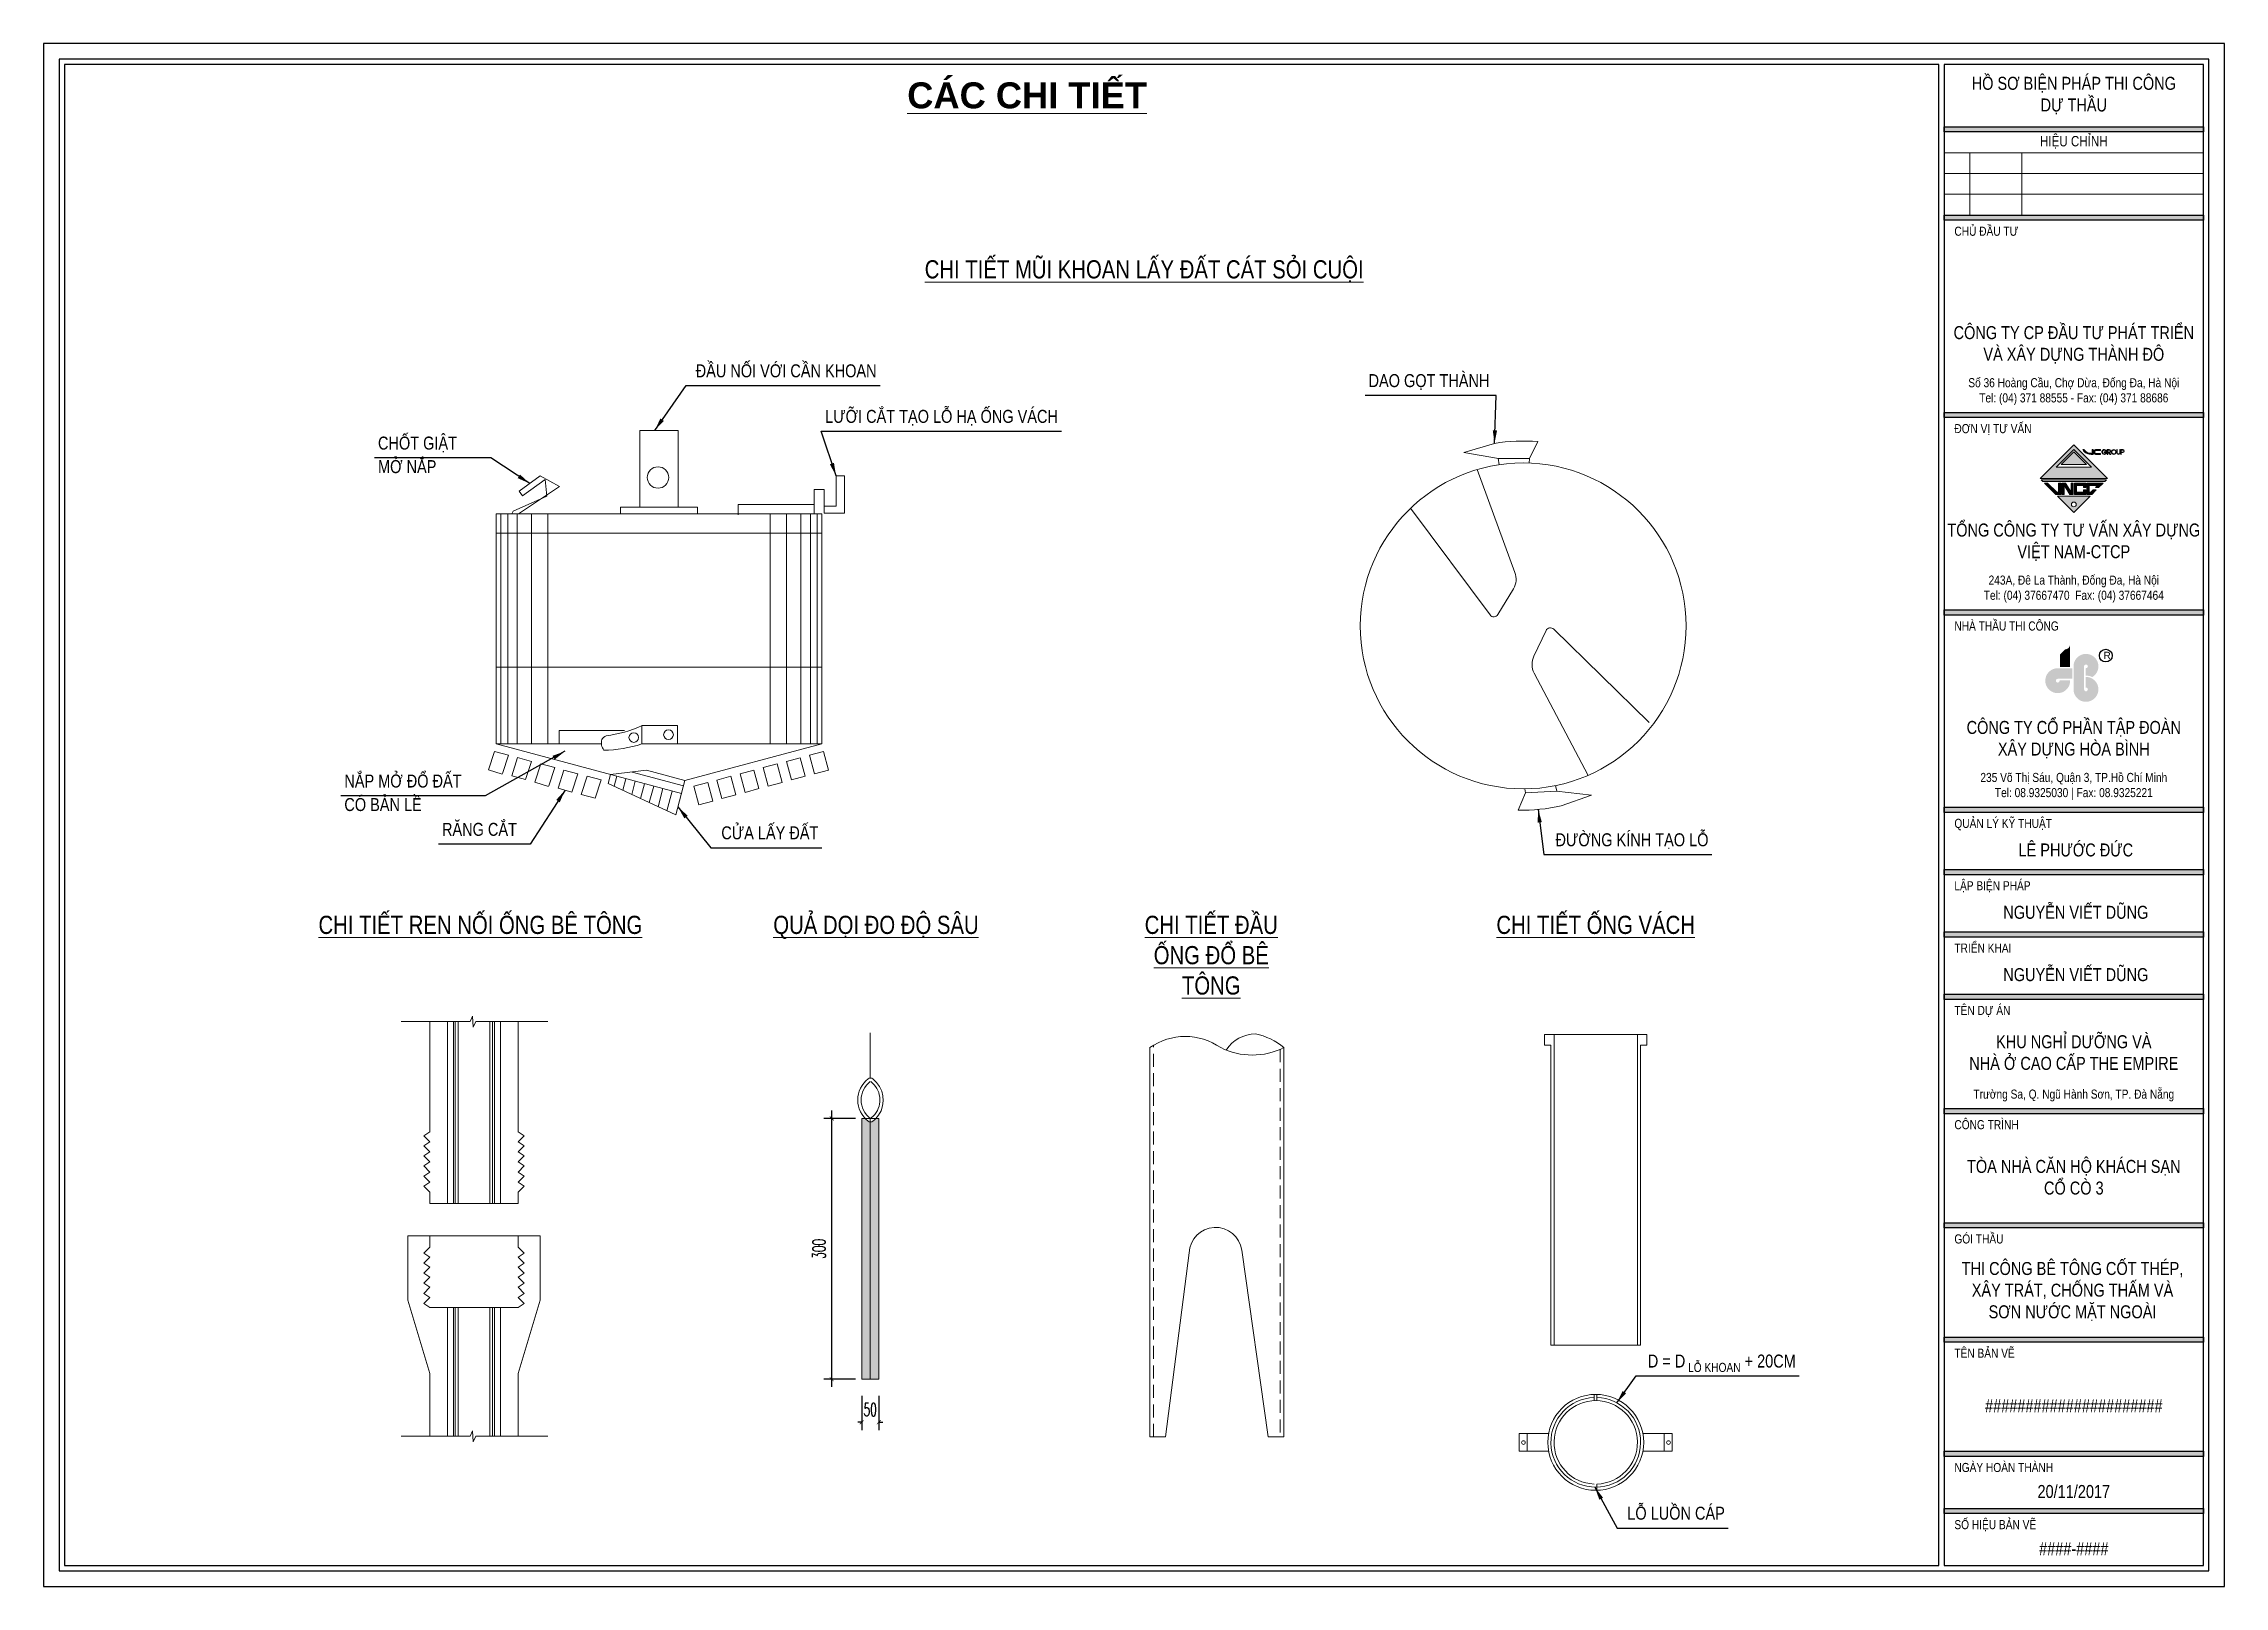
# Model space of a CAD drawing. Header units: millimetres. Extents: x -376071 to 28028791, y -269234 to 29325.
# Drawn here: x 386155 to 428155, y -148882 to -119182 of the extents above; entities that cross this region are included whole.
import ezdxf
from ezdxf.enums import TextEntityAlignment as Align

# ---------------------------------------------------------------- set-up
doc = ezdxf.new("R2010")
doc.units = ezdxf.units.MM
doc.header["$LTSCALE"] = 100
doc.linetypes.add('CONTINOUS', pattern=[0])
doc.linetypes.add('HIDDEN', pattern=[0.375, 0.25, -0.125])
doc.layers.add('01. TEXT TIEU DE', color=7, linetype='Continuous')
doc.layers.add('03. HATCH 03', color=5, linetype='Continuous')
for name, color, linetype, lineweight in [('02. leader', 8, 'CONTINOUS', 5), ('02. Net dam', 7, 'CONTINOUS', 13), ('02. Net dim', 8, 'CONTINOUS', 0), ('02. Net dut', 8, 'HIDDEN', 0), ('02. net manh', 8, 'CONTINOUS', 0), ('0_TEXT', 7, 'Continuous', 15)]:
    doc.layers.add(name, color=color, linetype=linetype, lineweight=lineweight)
doc.styles.add('Arial 0.8', font='arial_0.ttf', dxfattribs={"width": 0.8, "height": 250})
doc.styles.add('Arial 1.2', font='arial_0.ttf', dxfattribs={"width": 1.2, "height": 500})
doc.styles.add('DIM', font='vnsimli.shx', dxfattribs={"width": 0.6})
doc.dimstyles.new('1-100', dxfattribs={"dimscale": 100, "dimtxt": 2.5, "dimasz": 0.75, "dimexe": 1.5, "dimexo": 0.5, "dimgap": 1.2, "dimtad": 1, "dimtoh": 1, "dimdec": 0, "dimzin": 0, "dimdsep": 46, "dimtxsty": 'DIM', "dimblk": 'ARCHTICK', "dimcen": 0.09, "dimdle": 1.5, "dimclrd": 8, "dimclre": 8, "dimclrt": 7, "dimadec": 0, "dimazin": 0, "dimtfac": 1, "dimtdec": 0, "dimtix": 1, "dimtofl": 0, "dimtmove": 0, "dimatfit": 3, "dimfxl": 6, "dimfxlon": 1, "dimtolj": 1, "dimtzin": 0, "dimarcsym": 0})
doc.dimstyles.new('KT1', dxfattribs={"dimtxt": 250, "dimasz": 1000, "dimexe": 100, "dimexo": 100, "dimgap": 50, "dimtad": 1, "dimdec": 0, "dimzin": 2, "dimdsep": 46, "dimtxsty": 'Standard', "dimblk2": 'OBLIQUE', "dimcen": 0.09, "dimdle": 100, "dimclrt": 2, "dimadec": 0, "dimazin": 0, "dimtfac": 1, "dimtdec": 0, "dimtofl": 0, "dimtmove": 0, "dimatfit": 3, "dimfxl": 1, "dimtolj": 1, "dimtzin": 2, "dimarcsym": 0})

msp = doc.modelspace()

# ---------------------------------------------------------------- texts
at = {"lineweight": 0, "char_height": 250, "style": 'Arial 0.8'}
for s, insert, attachment_point in [('ĐẦU NỐI VỚI CẦN KHOAN', (402197.3, -125355.5, -2114.7), 3), ('DAO GỌT THÀNH', (411672.3, -125544.1, -1586.1), 1), ('LƯỠI CẮT TẠO LỖ HẠ ỐNG VÁCH', (405690.2, -126232.4, -1586.1), 3), ('CHỐT GIẬT', (392595.1, -126746.7, -1586.1), 1), ('MỞ NẮP', (392595.1, -127200, -1586.1), 1), ('NẮP MỞ ĐỔ ĐẤT', (391947.1, -133252.5, -1586.1), 1), ('CÓ BẢN LỀ', (391947.1, -133705.8, -1586.1), 1), ('RĂNG CẮT', (393827.5, -134182.9, -1586.1), 1), ('CỬA LẤY ĐẤT', (401076.2, -134249.8, -1586.1), 3), ('ĐƯỜNG KÍNH TẠO LỖ', (418218.9, -134383.7, -1586.1), 3), ('\\A1;D = D{\\H0.7x;\\S^  LỖ KHOAN;} + 20CM', (419901, -144419, -1586.1), 3), ('LỖ LUỒN CÁP', (418533.8, -147347.9, -1586.1), 3)]:
    msp.add_mtext(s, dxfattribs=dict(at, insert=insert, attachment_point=attachment_point))
at = {"layer": '01. TEXT TIEU DE', "insert": (-105251.1, -119277.8), "char_height": 2100, "width": 28132992.012, "attachment_point": 4, "style": 'Arial 0.8', "bg_fill": 2}
msp.add_mtext('\\A1;{\\LGHI CHÚ }:', dxfattribs=at)
at = {"layer": '01. TEXT TIEU DE', "lineweight": 0, "char_height": 350, "attachment_point": 2, "style": 'Arial 0.8'}
for s, insert, width in [('{\\LCHI TIẾT MŨI KHOAN LẤY ĐẤT CÁT SỎI CUỘI}', (407350.9, -123351.6), 10431.245), ('{\\LCHI TIẾT REN NỐI ỐNG BÊ TÔNG}', (394567.1, -135971.6), 10431.245), ('{\\LQUẢ DỌI ĐO ĐỘ SÂU}', (402185.8, -135971.6), 10431.245), ('{\\LCHI TIẾT ĐẦU ỐNG ĐỔ BÊ TÔNG}', (408643.3, -135971.6), 3433.51), ('{\\LCHI TIẾT ỐNG VÁCH}', (416046.8, -135971.6), 10431.245)]:
    msp.add_mtext(s, dxfattribs=dict(at, insert=insert, width=width))

# ---------------------------------------------------------------- blocks, each defined once
blk = doc.blocks.new('_ArchTick')
at = {"color": 0, "linetype": 'ByBlock', "const_width": 0.15}
blk.add_lwpolyline([(-0.5, -0.5), (0.5, 0.5)], dxfattribs=at)
blk = doc.blocks.new('*D186')
at = {"layer": '02. Net dim', "color": 8, "lineweight": -2, "transparency": 16777216}
for p, q in [((401911, -145212), (401911, -145873)), ((402240, -145212), (402240, -145873)), ((401911, -145723), (401836, -145723)), ((402240, -145723), (402315, -145723))]:
    blk.add_line(p, q, dxfattribs=at)
at = {"layer": 'Defpoints', "color": 0, "lineweight": 0, "transparency": 16777216}
for p in [(401911, -144892, -529), (402240, -144892, -529), (402240, -145723)]:
    blk.add_point(p, dxfattribs=at)
at = {"layer": '02. Net dim', "color": 8, "lineweight": -2, "transparency": 16777216, "xscale": 75, "yscale": 75, "zscale": 75}
blk.add_blockref('_ArchTick', (401911, -145723), dxfattribs=at)
at = {"layer": '02. Net dim', "color": 8, "lineweight": -2, "transparency": 16777216, "xscale": 75, "yscale": 75, "zscale": 75, "rotation": 180}
blk.add_blockref('_ArchTick', (402240, -145723), dxfattribs=at)
at = {"layer": '02. Net dim', "color": 7, "lineweight": 0, "transparency": 16777216, "insert": (402075, -145478), "char_height": 250, "attachment_point": 5, "style": 'DIM'}
blk.add_mtext('\\A1;50', dxfattribs=at)
blk = doc.blocks.new('*D187')
at = {"layer": '02. Net dim', "color": 8, "lineweight": -2, "transparency": 16777216}
for p, q in [((401333, -145042), (401333, -139723)), ((401790, -139873), (401183, -139873)), ((401790, -144892), (401183, -144892))]:
    blk.add_line(p, q, dxfattribs=at)
at = {"layer": 'Defpoints', "color": 0, "lineweight": 0, "transparency": 16777216}
for p in [(401333, -139873), (401911, -139873, -529), (401911, -144892, -529)]:
    blk.add_point(p, dxfattribs=at)
at = {"layer": '02. Net dim', "color": 8, "lineweight": -2, "transparency": 16777216, "xscale": 75, "yscale": 75, "zscale": 75}
for p, rotation in [((401333, -139873), 90), ((401333, -144892), 270)]:
    blk.add_blockref('_ArchTick', p, dxfattribs=dict(at, rotation=rotation))
at = {"layer": '02. Net dim', "color": 7, "lineweight": 0, "transparency": 16777216, "insert": (401088, -142382), "char_height": 250, "attachment_point": 5, "rotation": 90, "style": 'DIM'}
blk.add_mtext('\\A1;300', dxfattribs=at)
blk = doc.blocks.new('_OBLIQUE')
at = {"color": 0, "linetype": 'ByBlock'}
blk.add_line((-0.5, -0.5), (0.5, 0.5), dxfattribs=at)
blk = doc.blocks.new('lo go hb')
at = {"linetype": 'ByBlock', "true_color": 0x047bfb}
h = blk.add_hatch(color=150, dxfattribs=at)
h.paths.add_polyline_path([(-524, 1333), (-820, 1038), (-229, 979)])
h.paths.add_polyline_path([(-229, 1629, -0.4142081), (-524, 1333), (-229, 979)])
h.paths.add_polyline_path([(-229, 979), (-820, 1038), (-820, 329), (-229, 329)])
for points in [[(-104, 249), (-943, 249, 2.4659419), (-225, -448), (-835, -448, -2.7921932), (-943, -359), (-104, -359)], [(576, 359, -2.7906305), (665, 251), (665, -174, -0.1255589), (1049, -261, 1.7269123), (-32, 359), (-32, -969, 2.4657524), (665, -251), (665, -861, -2.7906305), (576, -969)]]:
    blk.add_hatch(color=150, dxfattribs=at).paths.add_polyline_path(points)
at = {"color": 142}
blk.add_circle((1831, 979), 369, dxfattribs=at)
at = {"color": 142, "insert": (1698, 1197), "char_height": 416.19, "width": 1169.98, "attachment_point": 1}
blk.add_mtext('{\\fVNI-Helve|b0|i0|c0|p2;R}', dxfattribs=at)
blk = doc.blocks.new('Khung A3 COR3')
h = blk.add_hatch(color=256)
h.set_gradient(color1=(63, 127, 63), one_color=1, tint=1, name='INVCYLINDER')
h.paths.add_polyline_path([(366, 281), (416, 281), (416, 280), (366, 280)])
h = blk.add_hatch(color=256)
h.set_gradient(color1=(63, 127, 63), one_color=1, tint=1, name='INVCYLINDER')
h.paths.add_polyline_path([(366, 264), (416, 264), (416, 263), (366, 263)])
h = blk.add_hatch(color=256)
h.set_gradient(color1=(63, 127, 63), one_color=1, tint=1, name='INVCYLINDER')
h.paths.add_polyline_path([(366, 226), (416, 226), (416, 225), (366, 225)])
at = {"lineweight": 0, "true_color": 0xa40101}
h = blk.add_hatch(color=14, dxfattribs=at)
h.paths.add_polyline_path([(391, 219.79), (384.49, 213.28), (397.51, 213.28)])
h.paths.add_polyline_path([(387.59, 215.45), (391, 218.86), (394.41, 215.45)], flags=16)
h.paths.add_polyline_path([(388.57, 215.98), (391, 218.41), (393.43, 215.98)], flags=0)
for points in [[(394.73, 218.86), (394.52, 218.86), (394.52, 218.12, -0.0511), (393.77, 218.23, -0.180921), (392.94, 218.86), (392.71, 218.86, 0.200901), (393.72, 218.03, 0.056436), (394.6, 217.92), (394.73, 217.92)], [(396.11, 218.86), (395.17, 218.86, 0.414214), (394.84, 218.53), (394.84, 218.24, 0.414214), (395.17, 217.92), (396.11, 217.92), (396.11, 218.12), (395.17, 218.12, -0.414214), (395.05, 218.24), (395.05, 218.53, -0.414214), (395.17, 218.66), (396.11, 218.66)], [(396.85, 217.92), (396.89, 217.92, 0.401402), (397.34, 218.39), (396.87, 218.39), (396.87, 218.29), (397.24, 218.29, -4.537693), (397.18, 218.6), (397.29, 218.6, 1.731982)], [(397.82, 218.86), (397.45, 218.86), (397.45, 217.92), (397.55, 217.92), (397.55, 218.76), (397.82, 218.76, -1), (397.82, 218.37), (397.63, 218.37), (397.99, 217.92), (398.11, 217.92), (397.82, 218.28, 1)], [(399.37, 218.86), (399.27, 218.86), (399.27, 218.25, 1), (399.94, 218.25), (399.94, 218.86), (399.84, 218.86), (399.84, 218.25, -1), (399.37, 218.25)], [(397.3, 213.04), (384.7, 213.04), (385.02, 212.72), (396.98, 212.72)], [(388.5, 212.4), (388.07, 212.4), (388.07, 210.65), (387.71, 210.65), (385.96, 212.4), (385.34, 212.4), (387.53, 210.22), (388.5, 210.22)], [(390.89, 212.4), (390.46, 212.4), (390.46, 210.65), (389.37, 212.4), (388.72, 212.4), (388.72, 210.22), (389.15, 210.22), (389.15, 211.97), (390.25, 210.22), (390.89, 210.22)], [(393.29, 212.4), (391.11, 212.4), (391.11, 210.22), (393.29, 210.22), (393.29, 211.07), (392.86, 211.07), (392.86, 210.65), (391.54, 210.65), (391.54, 211.95), (392.86, 211.95), (392.86, 211.53), (393.29, 211.53)], [(396.66, 212.4), (393.51, 212.4), (393.51, 210.22), (394.47, 210.22), (395.33, 211.07), (394.71, 211.07), (394.29, 210.65), (393.94, 210.65), (393.94, 211.95), (395.59, 211.95), (395.17, 211.53), (395.78, 211.53)]]:
    blk.add_hatch(color=14, dxfattribs=at).paths.add_polyline_path(points)
h = blk.add_hatch(color=14, dxfattribs=at)
h.paths.add_polyline_path([(398.22, 218.39, 1), (399.16, 218.39, 1)])
h.paths.add_polyline_path([(399.07, 218.39, -1), (398.32, 218.39, -1)], flags=16)
h = blk.add_hatch(color=14, dxfattribs=at)
h.paths.add_polyline_path([(400.42, 218.86), (400.05, 218.86), (400.05, 217.92), (400.14, 217.92), (400.14, 218.28), (400.42, 218.28, 1)])
h.paths.add_polyline_path([(400.14, 218.76), (400.42, 218.76, -1), (400.42, 218.37), (400.14, 218.37)], flags=16)
h = blk.add_hatch(color=14, dxfattribs=at)
h.paths.add_polyline_path([(394.15, 209.9), (387.85, 209.9), (391, 206.76)])
h.paths.add_polyline_path([(391.47, 208.29, -1), (390.53, 208.29, -1)], flags=16)
h = blk.add_hatch(color=256)
h.set_gradient(color1=(63, 127, 63), one_color=1, tint=1, name='INVCYLINDER')
h.paths.add_polyline_path([(366, 188), (416, 188), (416, 187), (366, 187)])
h = blk.add_hatch(color=256)
h.set_gradient(color1=(63, 127, 63), one_color=1, tint=1, name='INVCYLINDER')
h.paths.add_polyline_path([(366, 150), (416, 150), (416, 149), (366, 149)])
h = blk.add_hatch(color=256)
h.set_gradient(color1=(63, 127, 63), one_color=1, tint=1, name='INVCYLINDER')
h.paths.add_polyline_path([(366, 150), (416, 150), (416, 149), (366, 149)])
h = blk.add_hatch(color=256)
h.set_gradient(color1=(63, 127, 63), one_color=1, tint=1, name='INVCYLINDER')
h.paths.add_polyline_path([(366, 138), (416, 138), (416, 137), (366, 137)])
h = blk.add_hatch(color=256)
h.set_gradient(color1=(63, 127, 63), one_color=1, tint=1, name='INVCYLINDER')
h.paths.add_polyline_path([(366, 138), (416, 138), (416, 137), (366, 137)])
h = blk.add_hatch(color=256)
h.set_gradient(color1=(63, 127, 63), one_color=1, tint=1, name='INVCYLINDER')
h.paths.add_polyline_path([(366, 126), (416, 126), (416, 125), (366, 125)])
h = blk.add_hatch(color=256)
h.set_gradient(color1=(63, 127, 63), one_color=1, tint=1, name='INVCYLINDER')
h.paths.add_polyline_path([(366, 126), (416, 126), (416, 125), (366, 125)])
h = blk.add_hatch(color=256)
h.set_gradient(color1=(63, 127, 63), one_color=1, tint=1, name='INVCYLINDER')
h.paths.add_polyline_path([(366, 114), (416, 114), (416, 113), (366, 113)])
h = blk.add_hatch(color=256)
h.set_gradient(color1=(63, 127, 63), one_color=1, tint=1, name='INVCYLINDER')
h.paths.add_polyline_path([(366, 114), (416, 114), (416, 113), (366, 113)])
h = blk.add_hatch(color=256)
h.set_gradient(color1=(63, 127, 63), one_color=1, tint=1, name='INVCYLINDER')
h.paths.add_polyline_path([(366, 92), (416, 92), (416, 91), (366, 91)])
h = blk.add_hatch(color=256)
h.set_gradient(color1=(63, 127, 63), one_color=1, tint=1, name='INVCYLINDER')
h.paths.add_polyline_path([(366, 92), (416, 92), (416, 91), (366, 91)])
h = blk.add_hatch(color=256)
h.set_gradient(color1=(63, 127, 63), one_color=1, tint=1, name='INVCYLINDER')
h.paths.add_polyline_path([(366, 70), (416, 70), (416, 69), (366, 69)])
h = blk.add_hatch(color=256)
h.set_gradient(color1=(63, 127, 63), one_color=1, tint=1, name='INVCYLINDER')
h.paths.add_polyline_path([(366, 70), (416, 70), (416, 69), (366, 69)])
h = blk.add_hatch(color=256)
h.set_gradient(color1=(63, 127, 63), one_color=1, tint=1, name='INVCYLINDER')
h.paths.add_polyline_path([(366, 48), (416, 48), (416, 47), (366, 47)])
h = blk.add_hatch(color=256)
h.set_gradient(color1=(63, 127, 63), one_color=1, tint=1, name='INVCYLINDER')
h.paths.add_polyline_path([(366, 48), (416, 48), (416, 47), (366, 47)])
h = blk.add_hatch(color=256)
h.set_gradient(color1=(63, 127, 63), one_color=1, tint=1, name='INVCYLINDER')
h.paths.add_polyline_path([(366, 26), (416, 26), (416, 25), (366, 25)])
h = blk.add_hatch(color=256)
h.set_gradient(color1=(63, 127, 63), one_color=1, tint=1, name='INVCYLINDER')
h.paths.add_polyline_path([(366, 26), (416, 26), (416, 25), (366, 25)])
h = blk.add_hatch(color=256)
h.set_gradient(color1=(63, 127, 63), one_color=1, tint=1, name='INVCYLINDER')
h.paths.add_polyline_path([(366, 15), (416, 15), (416, 14), (366, 14)])
h = blk.add_hatch(color=256)
h.set_gradient(color1=(63, 127, 63), one_color=1, tint=1, name='INVCYLINDER')
h.paths.add_polyline_path([(366, 15), (416, 15), (416, 14), (366, 14)])
at = {"color": 12, "lineweight": 0}
for p, q in [((391, 219.79), (384.49, 213.28)), ((387.59, 215.45), (391, 218.86)), ((388.57, 215.98), (391, 218.41)), ((397.51, 213.28), (391, 219.79)), ((391, 218.86), (394.41, 215.45)), ((391, 218.41), (393.43, 215.98)), ((392.94, 218.86), (392.71, 218.86)), ((394.73, 218.86), (394.52, 218.86)), ((394.52, 218.86), (394.52, 218.12)), ((394.73, 217.92), (394.73, 218.86)), ((394.84, 218.53), (394.84, 218.24)), ((395.05, 218.24), (395.05, 218.53)), ((396.11, 218.86), (395.17, 218.86)), ((395.17, 218.66), (396.11, 218.66)), ((396.11, 218.66), (396.11, 218.86)), ((397.18, 218.6), (397.29, 218.6)), ((397.82, 218.86), (397.45, 218.86)), ((397.45, 218.86), (397.45, 217.92)), ((397.55, 217.92), (397.55, 218.76)), ((397.55, 218.76), (397.82, 218.76)), ((399.37, 218.86), (399.27, 218.86)), ((399.27, 218.86), (399.27, 218.25)), ((399.37, 218.25), (399.37, 218.86)), ((399.94, 218.86), (399.84, 218.86)), ((399.84, 218.86), (399.84, 218.25)), ((399.94, 218.25), (399.94, 218.86)), ((400.42, 218.86), (400.05, 218.86)), ((400.05, 218.86), (400.05, 217.92)), ((400.14, 218.76), (400.42, 218.76)), ((400.14, 218.37), (400.14, 218.76)), ((394.41, 215.45), (387.59, 215.45)), ((393.43, 215.98), (388.57, 215.98)), ((394.6, 217.92), (394.73, 217.92)), ((396.11, 218.12), (395.17, 218.12)), ((395.17, 217.92), (396.11, 217.92)), ((396.11, 217.92), (396.11, 218.12)), ((396.85, 217.92), (396.89, 217.92)), ((397.34, 218.39), (396.87, 218.39)), ((396.87, 218.39), (396.87, 218.29)), ((396.87, 218.29), (397.24, 218.29)), ((397.45, 217.92), (397.55, 217.92)), ((397.82, 218.37), (397.63, 218.37)), ((397.63, 218.37), (397.99, 217.92)), ((398.11, 217.92), (397.82, 218.28)), ((397.99, 217.92), (398.11, 217.92)), ((400.05, 217.92), (400.14, 217.92)), ((400.42, 218.37), (400.14, 218.37)), ((400.14, 217.92), (400.14, 218.28)), ((400.14, 218.28), (400.42, 218.28)), ((384.49, 213.28), (397.51, 213.28)), ((397.3, 213.04), (384.7, 213.04)), ((384.7, 213.04), (385.02, 212.72)), ((385.02, 212.72), (396.98, 212.72)), ((385.96, 212.4), (385.34, 212.4)), ((385.34, 212.4), (387.53, 210.22)), ((387.71, 210.65), (385.96, 212.4)), ((387.53, 210.22), (388.5, 210.22)), ((388.07, 210.65), (387.71, 210.65)), ((388.5, 212.4), (388.07, 212.4)), ((388.07, 212.4), (388.07, 210.65)), ((388.5, 210.22), (388.5, 212.4)), ((389.37, 212.4), (388.72, 212.4)), ((388.72, 212.4), (388.72, 210.22)), ((388.72, 210.22), (389.15, 210.22)), ((389.15, 210.22), (389.15, 211.97)), ((389.15, 211.97), (390.25, 210.22)), ((390.46, 210.65), (389.37, 212.4)), ((390.25, 210.22), (390.89, 210.22)), ((390.89, 212.4), (390.46, 212.4)), ((390.46, 212.4), (390.46, 210.65)), ((390.89, 210.22), (390.89, 212.4)), ((393.29, 212.4), (391.11, 212.4)), ((391.11, 212.4), (391.11, 210.22)), ((391.11, 210.22), (393.29, 210.22)), ((391.54, 210.65), (391.54, 211.95)), ((391.54, 211.95), (392.86, 211.95)), ((392.86, 210.65), (391.54, 210.65)), ((392.86, 211.95), (392.86, 211.53)), ((392.86, 211.53), (393.29, 211.53)), ((393.29, 211.07), (392.86, 211.07)), ((392.86, 211.07), (392.86, 210.65)), ((393.29, 211.53), (393.29, 212.4)), ((393.29, 210.22), (393.29, 211.07)), ((396.66, 212.4), (393.51, 212.4)), ((393.51, 212.4), (393.51, 210.22)), ((393.51, 210.22), (394.47, 210.22)), ((393.94, 210.65), (393.94, 211.95)), ((393.94, 211.95), (395.59, 211.95)), ((394.29, 210.65), (393.94, 210.65)), ((394.71, 211.07), (394.29, 210.65)), ((394.47, 210.22), (395.33, 211.07)), ((395.33, 211.07), (394.71, 211.07)), ((395.59, 211.95), (395.17, 211.53)), ((395.17, 211.53), (395.78, 211.53)), ((395.78, 211.53), (396.66, 212.4)), ((396.98, 212.72), (397.3, 213.04))]:
    blk.add_line(p, q, dxfattribs=at)
at = {"ltscale": 2000}
for points in [[(420, 0), (420, 297), (0, 297), (0, 0)], [(417, 3), (417, 294), (3, 294), (3, 3)], [(365, 4), (365, 293), (4, 293), (4, 4)], [(416, 293), (366, 293), (366, 4), (416, 4)]]:
    blk.add_lwpolyline(points, close=True, dxfattribs=at)
at = {"color": 7, "flags": 128}
for points in [[(366, 281), (416, 281), (416, 280), (366, 280), (366, 281)], [(366, 264), (416, 264), (416, 263), (366, 263), (366, 264)], [(366, 226), (416, 226), (416, 225), (366, 225), (366, 226)], [(366, 188), (416, 188), (416, 187), (366, 187), (366, 188)], [(366, 150), (416, 150), (416, 149), (366, 149), (366, 150)], [(366, 150), (416, 150), (416, 149), (366, 149), (366, 150)], [(366, 138), (416, 138), (416, 137), (366, 137), (366, 138)], [(366, 138), (416, 138), (416, 137), (366, 137), (366, 138)], [(366, 126), (416, 126), (416, 125), (366, 125), (366, 126)], [(366, 126), (416, 126), (416, 125), (366, 125), (366, 126)], [(366, 114), (416, 114), (416, 113), (366, 113), (366, 114)], [(366, 114), (416, 114), (416, 113), (366, 113), (366, 114)], [(366, 92), (416, 92), (416, 91), (366, 91), (366, 92)], [(366, 92), (416, 92), (416, 91), (366, 91), (366, 92)], [(366, 70), (416, 70), (416, 69), (366, 69), (366, 70)], [(366, 70), (416, 70), (416, 69), (366, 69), (366, 70)], [(366, 48), (416, 48), (416, 47), (366, 47), (366, 48)], [(366, 48), (416, 48), (416, 47), (366, 47), (366, 48)], [(366, 26), (416, 26), (416, 25), (366, 25), (366, 26)], [(366, 26), (416, 26), (416, 25), (366, 25), (366, 26)], [(366, 15), (416, 15), (416, 14), (366, 14), (366, 15)], [(366, 15), (416, 15), (416, 14), (366, 14), (366, 15)]]:
    blk.add_lwpolyline(points, dxfattribs=at)
at = {"color": 7, "lineweight": 15, "flags": 128}
for points in [[(366, 276), (416, 276)], [(371, 276), (371, 264)], [(381, 276), (381, 264)], [(366, 272), (416, 272)], [(366, 268), (416, 268)]]:
    blk.add_lwpolyline(points, dxfattribs=at)
at = {"color": 12, "lineweight": 0}
blk.add_lwpolyline([(387.85, 209.9), (394.15, 209.9), (391, 206.76)], close=True, dxfattribs=at)
blk.add_circle((391, 208.29), 0.465, dxfattribs=at)
for centre, radius, start, end in [((394.2, 219.65), 1.69, 208.0594, 253.4977), ((394.2, 219.65), 1.49, 212.3021, 253.3223), ((395.17, 218.53), 0.326, 90, 180), ((395.17, 218.53), 0.123, 90, 180), ((396.87, 218.39), 0.47, 27.4864, 267.4825), ((396.87, 218.39), 0.376, 35.2344, 345.5225), ((397.82, 218.57), 0.29, 270, 90), ((397.82, 218.57), 0.196, 270, 90), ((398.69, 218.39), 0.47, 0, 180), ((398.69, 218.39), 0.376, 0, 180), ((400.42, 218.57), 0.29, 270, 90), ((400.42, 218.57), 0.196, 270, 90), ((394.66, 221.85), 3.94, 256.1245, 269.045), ((394.66, 221.85), 3.73, 256.1971, 267.8982), ((395.17, 218.24), 0.326, 180, 270), ((395.17, 218.24), 0.123, 180, 270), ((396.87, 218.39), 0.47, 272.5175, 0), ((398.69, 218.39), 0.47, 180, 0), ((398.69, 218.39), 0.376, 180, 0), ((399.6, 218.25), 0.333, 180, 0), ((399.6, 218.25), 0.239, 180, 0)]:
    blk.add_arc(centre, radius, start, end, dxfattribs=at)
at = {"color": 7, "lineweight": 0, "xscale": 0.003336270388982869, "yscale": 0.003336270388982869, "zscale": 0.003336270388982869}
blk.add_blockref('lo go hb', (391.05, 175.92), dxfattribs=at)
at = {"style": 'Arial 0.8', "width": 0.8}
blk.add_attdef('TENBANVE_001', (387.9, 33.5), '', height=2.5, dxfattribs=at)
blk.add_attdef('SOHIEU', text='', height=2.5, dxfattribs=at).set_placement((391, 7.25), align=Align.MIDDLE_CENTER)
at = {"layer": '03. HATCH 03', "color": 7, "lineweight": 15, "char_height": 1.75, "attachment_point": 1, "style": 'Arial 0.8'}
for s, insert, width in [('CHỦ ĐẦU TƯ', (368, 261.76), 14.872), ('ĐƠN VỊ TƯ VẤN', (368, 223.76), 18.2895), ('NHÀ THẦU THI CÔNG', (368, 185.76), 24.3084), ('QUẢN LÝ KỸ THUẬT', (368, 147.76), 23.1325), ('LẬP BIỆN PHÁP', (368, 135.76), 23.1325), ('TRIỂN KHAI', (368, 123.76), 23.1325), ('\\pt15.75;TÊN DỰ ÁN', (368, 111.76), 23.1325), ('\\pt15.75;CÔNG TRÌNH', (368, 89.76), 23.1325), ('\\pt15.75;GÓI THẦU', (368, 67.76), 23.1325), ('\\pt15.75;TÊN BẢN VẼ', (368, 45.76), 23.1325), ('\\pt15.75;NGÀY HOÀN THÀNH', (368, 23.76), 23.1325), ('\\pt15.75;SỐ HIỆU BẢN VẼ', (368, 12.76), 23.1325)]:
    blk.add_mtext(s, dxfattribs=dict(at, insert=insert, width=width))
at = {"layer": '0_TEXT', "color": 7, "lineweight": 15, "attachment_point": 5, "style": 'Arial 0.8'}
for s, insert, char_height, width in [('HỒ SƠ BIỆN PHÁP THI CÔNG \\PDỰ THẦU ', (391, 287), 2.5, 50), ('HIỆU CHỈNH', (391, 278), 2, 50), ('CÔNG TY CP ĐẦU TƯ PHÁT TRIỂN VÀ XÂY DỰNG THÀNH ĐÔ', (391, 239), 2.5, 50), ('Số 36 Hoàng Cầu, Chợ Dừa, Đống Đa, Hà Nội\\PTel: (04) 371 88555^I- Fax: (04) 371 88686', (391, 230), 1.75, 50), ('TỔNG CÔNG TY TƯ VẤN XÂY DỰNG VIỆT NAM-CTCP', (391, 201), 2.5, 50), ('243A, Đê La Thành, Đống Đa, Hà Nội\\PTel: (04) 37667470 ^IFax: (04) 37667464', (391, 192), 1.75, 50), ('CÔNG TY CỔ PHẦN TẬP ĐOÀN \\PXÂY DỰNG HÒA BÌNH', (391, 163), 2.5, 50), ('\\pt40.25;235 Võ Thị Sáu, Quận 3, TP.Hồ Chí Minh \\PTel: 08.9325030 | Fax: 08.9325221', (391, 154), 1.75, 50), ('^ILÊ PHƯỚC ĐỨC', (391, 141.75), 2.5, 50), ('^INGUYỄN VIẾT DŨNG', (391, 129.75), 2.5, 50), ('^INGUYỄN VIẾT DŨNG', (391, 117.75), 2.5, 50), ('KHU NGHỈ DƯỠNG VÀ \\PNHÀ Ở CAO CẤP THE EMPIRE', (391, 102.75), 2.5, 50), ('Trường Sa, Q. Ngũ Hành Sơn, TP. Đà Nẵng', (391, 94.5), 1.75, 50), ('TÒA NHÀ CĂN HỘ KHÁCH SẠN \\PCỔ CÒ 3', (391, 78.75), 2.5, 50), ('THI CÔNG BÊ TÔNG CỐT THÉP, XÂY TRÁT, CHỐNG THẤM VÀ SƠN NƯỚC MẶT NGOÀI', (390.75, 56.75), 2.5, 45.5), ('20/11/2017', (391, 18.25), 2.5, 50)]:
    blk.add_mtext(s, dxfattribs=dict(at, insert=insert, char_height=char_height, width=width))

# ---------------------------------------------------------------- dimensions: what is measured, and where the dimension line sits
at = {"layer": '02. Net dim', "lineweight": 0}
dim = msp.add_linear_dim(base=(401333, -139872.8), p1=(401910.8, -144892.1, -528.7), p2=(401910.8, -139872.8, -528.7), angle=90, text='300', dimstyle='1-100', dxfattribs=at)
dim.commit()
dim.dimension.update_dxf_attribs({"geometry": '*D187', "text_midpoint": (401088, -142382.5)})
dim = msp.add_linear_dim(base=(402240, -145722.6), p1=(401910.8, -144892.1, -528.7), p2=(402240, -144892.1, -528.7), text='50', dimstyle='1-100', dxfattribs=at)
dim.commit()
dim.dimension.update_dxf_attribs({"geometry": '*D186', "text_midpoint": (402075.4, -145477.6)})

# ---------------------------------------------------------------- hatches: boundary and pattern name
at = {"layer": '02. net manh', "ltscale": 0.3}
h = msp.add_hatch(color=1, dxfattribs=at)
h.paths.add_polyline_path([(402075.4, -139941.2, -0.1656949), (402036.2, -139924.4, -0.0381897), (401978.1, -139872.8), (401910.8, -139872.8), (401910.8, -144892.1), (402075.4, -144892.1)])
h.paths.add_polyline_path([(402240, -139872.8), (402182.8, -139872.8, -0.0381897), (402124.6, -139924.4, -0.2049057), (402075.4, -139941.2), (402075.4, -144892.1), (402240, -144892.1)])

# ---------------------------------------------------------------- linework, layer by layer
at = {"layer": '02. leader', "elevation": -528.7}
for points in [[(414361.9, -126845.4, 0, 138.4, 0), (414396.7, -127272.2, 0, 0, 0), (414904.8, -133504.6, 138.4, 0, 0), (414939.1, -133925.3, 0, 0, 0)], [(416455, -145347.8, 0, 55.4, 0), (416302.7, -145632.6, 0, 0, 0), (415793.1, -146585.4, 55.4, 0, 0), (415640.8, -146870.3, 0, 0, 0)]]:
    msp.add_lwpolyline(points, format="xyseb", dxfattribs=at)
at = {"layer": '02. Net dam'}
for p, q in [((397639.1, -128106, -528.7), (397639.1, -126626.5, -528.7)), ((397639.1, -126626.5, -528.7), (398377.2, -126626.5, -528.7)), ((398377.2, -128106, -528.7), (398377.2, -126626.5, -528.7)), ((414098.1, -126878.2, -528.7), (413509.3, -127050.7, -528.7)), ((413509.3, -127050.7, -528.7), (414172.9, -127166.9, -528.7)), ((414169.8, -127164.9, -528.7), (414188.2, -127288.8, -528.7)), ((414770.5, -127166.9, -528.7), (414172.9, -127166.9, -528.7)), ((414770.5, -127166.9, -528.7), (414767.2, -127256.6, -528.7)), ((414770.5, -127166.9, -528.7), (414932.8, -126842.4, -528.7)), ((395813.9, -127571.3, -528.7), (395375.4, -127887.2, -528.7)), ((401416.6, -128088, -528.7), (401416.6, -127503.4, -528.7)), ((401416.6, -127503.4, -528.7), (401579.1, -127503.4, -528.7)), ((401579.1, -127503.4, -528.7), (401579.1, -128218, -528.7)), ((413767.2, -127381.5, -528.7), (414492.1, -129361.4, -528.7)), ((399531.6, -128250.4, -528.7), (399531.6, -128055.6, -528.7)), ((399531.6, -128055.6, -528.7), (400994.1, -128055.6, -528.7)), ((400994.1, -127763.3, -528.7), (401189.1, -127763.3, -528.7)), ((400994.1, -128235.1, -528.7), (400994.1, -127763.3, -528.7)), ((401189.1, -127763.3, -528.7), (401189.1, -128218, -528.7)), ((401189.1, -128088, -528.7), (401416.6, -128088, -528.7)), ((394871.2, -128235.1, -528.7), (394871.2, -132663.8, -528.7)), ((394871.2, -128235.1, -528.7), (401145.1, -128235.1, -528.7)), ((397264.7, -128106, -528.7), (397264.7, -128235.1, -528.7)), ((397264.7, -128106, -528.7), (398751.6, -128106, -528.7)), ((398377.2, -128106, -528.7), (398751.6, -128106, -528.7)), ((398751.6, -128106, -528.7), (398751.6, -128235.1, -528.7)), ((401145.1, -128235.1, -528.7), (401145.1, -132663.8, -528.7)), ((401579.1, -128218, -528.7), (401189.1, -128218, -528.7)), ((414012, -130180.4, -528.7), (412479.8, -128127.2, -528.7)), ((414461.9, -129678.3, -528.7), (414165, -130172.7, -528.7)), ((414856.4, -130971.5, -528.7), (415090.4, -130480.5, -528.7)), ((415238.1, -130454.2, -528.7), (417078.2, -132253.1, -528.7)), ((415899.8, -133269.1, -528.7), (414863.1, -131302.4, -528.7)), ((394871.2, -132663.8, -528.7), (398440.3, -133620.2, -528.7)), ((394871.2, -132663.8, -528.7), (396899.2, -132663.8, -528.7)), ((397679.1, -132663.8, -528.7), (401145.1, -132663.8, -528.7)), ((398507.1, -133370.7, -528.7), (401145.1, -132663.8, -528.7)), ((398330.1, -134031.3, -528.7), (398507.1, -133370.7, -528.7)), ((414697.9, -133605.3, -528.7), (414685.5, -133528.2, -528.7)), ((415297.8, -133574.3, -528.7), (415275.4, -133465.7, -528.7)), ((414697.9, -133605.6, -528.7), (414553.8, -133938.6, -528.7)), ((414697.9, -133605.6, -528.7), (415294.6, -133572.5, -528.7)), ((415963.6, -133651.8, -528.7), (415294.6, -133572.5, -528.7)), ((415385.3, -133856.6, -528.7), (415963.6, -133651.8, -528.7)), ((402075.4, -138228.1, -528.7), (402075.4, -139096.7, -528.7)), ((415064.2, -138259.5, -528.7), (415244.9, -138259.5, -528.7)), ((415064.2, -138259.5, -528.7), (415064.2, -138460.2, -528.7)), ((415064.2, -138460.2, -528.7), (415184.6, -138460.2, -528.7)), ((415184.6, -138460.2, -528.7), (415184.6, -144236.4, -528.7)), ((415244.9, -138259.5, -528.7), (415244.9, -144236.4, -528.7)), ((415244.9, -138259.5, -528.7), (416851, -138259.5, -528.7)), ((416851, -138259.5, -528.7), (416851, -144236.4, -528.7)), ((417031.6, -138259.5, -528.7), (416851, -138259.5, -528.7)), ((416911.2, -138460.2, -528.7), (416911.2, -144236.4, -528.7)), ((417031.6, -138460.2, -528.7), (416911.2, -138460.2, -528.7)), ((417031.6, -138259.5, -528.7), (417031.6, -138460.2, -528.7)), ((401910.8, -139872.8, -528.7), (401910.8, -144892.1, -528.7)), ((401910.8, -139872.8, -528.7), (402240, -139872.8, -528.7)), ((402240, -139872.8, -528.7), (402240, -144892.1, -528.7)), ((415184.6, -144236.4, -528.7), (416911.2, -144236.4, -528.7)), ((401910.8, -144892.1, -528.7), (402240, -144892.1, -528.7)), ((414573.6, -145936.9, -528.7), (414573.6, -146281.1, -528.7)), ((415140.6, -145936.9, -528.7), (414573.6, -145936.9, -528.7)), ((417522.3, -145936.9, -528.7), (416955.2, -145936.9, -528.7)), ((417522.3, -145936.9, -528.7), (417522.3, -146281.1, -528.7)), ((415140.6, -146281.1, -528.7), (414573.6, -146281.1, -528.7)), ((417522.3, -146281.1, -528.7), (416955.2, -146281.1, -528.7))]:
    msp.add_line(p, q, dxfattribs=at)
at = {"layer": '02. Net dam', "elevation": -528.7, "flags": 128}
for points in [[(395199.3, -128184.3), (395844.1, -127890.5), (395813.9, -127571.3)], [(395300.5, -128235.1), (396089.8, -127709.1), (395720.9, -127504.4), (395314.4, -127794.8)]]:
    msp.add_lwpolyline(points, dxfattribs=at)
at = {"layer": '02. Net dam', "elevation": -528.7}
for points in [[(393592.2, -138006.4), (393592.2, -140130.2), (393475.9, -140207.6), (393592.2, -140323.8), (393475.9, -140401.3), (393592.2, -140517.5)], [(395293.2, -138006.4), (395293.2, -140130.2), (395409.5, -140207.6), (395293.2, -140323.8), (395409.5, -140401.3), (395293.2, -140517.5)], [(393592.2, -140517.5), (393475.9, -140594.9), (393592.2, -140711.1), (393475.9, -140788.6), (393592.2, -140904.7), (393475.9, -140982.2), (393592.2, -141098.4), (393475.9, -141175.8), (393592.2, -141292)], [(395293.2, -140517.5), (395409.5, -140594.9), (395293.2, -140711.1), (395409.5, -140788.6), (395293.2, -140904.7), (395409.5, -140982.2)], [(393592.2, -141292), (393592.2, -141510.6), (395293.2, -141510.6), (395293.2, -141292), (395409.5, -141175.8), (395293.2, -141098.4), (395409.5, -140982.2)], [(393592.2, -145989.2), (393592.2, -144785.7), (393166.9, -143369.9), (393166.9, -142131.1), (395718.4, -142131.1), (395718.4, -143369.9), (395293.2, -144785.7), (395293.2, -145989.2)]]:
    msp.add_lwpolyline(points, dxfattribs=at)
msp.add_lwpolyline([(408825.4, -138510.4, 0.236068), (410040.4, -138510.4), (410040.4, -146002.9), (409736.7, -146002.9), (409230.4, -142408.5, 0.9138509), (408217.9, -142459.1), (407762.3, -146002.9), (407458.6, -146002.9), (407458.6, -138510.4, -0.3152222)], format="xyb", close=True, dxfattribs=at)
msp.add_lwpolyline([(410041.1, -138510.9, 0.1275255), (409497, -138245.4, 0.2501907), (408928, -138556.4)], format="xyb", dxfattribs=at)
at = {"layer": '02. Net dam', "linetype": 'Continuous', "elevation": -528.7}
for points in [[(414573.6, -146281.1), (414728.3, -146281.1), (414728.3, -145936.9), (414573.6, -145936.9)], [(417522.3, -146281.1), (417367.5, -146281.1), (417367.5, -145936.9), (417522.3, -145936.9)]]:
    msp.add_lwpolyline(points, close=True, dxfattribs=at)
at = {"layer": '02. Net dam'}
msp.add_circle((414651, -130391.5, -528.7), 3137, dxfattribs=at)
at = {"layer": '02. Net dam', "linetype": 'Continuous'}
msp.add_circle((416047.9, -146109, -528.7), 923.5, dxfattribs=at)
at = {"layer": '02. Net dam'}
for centre, radius, start, end in [((414665.7, -130369.4, -528.7), 3537.1, 85.66858, 99.23403), ((414145.5, -129488.3, -528.7), 369.1, 329.01917, 20.10771), ((414085.9, -130125.2, -528.7), 92.3, 216.73273, 329.01917), ((415173.6, -130520.2, -528.7), 92.3, 45.64893, 154.52165), ((415189.5, -131130.3, -528.7), 369.1, 154.52165, 207.79557), ((414625, -130402.2, -528.7), 3537.1, 268.84652, 282.41196), ((402344.5, -139518.4, -528.7), 509.8, 127.20486, 232.79514), ((402344.5, -139518.4, -528.7), 445, 127.20486, 232.79514), ((402080.4, -139166.4, -528.7), 69.9, 50.77182, 129.22818), ((401816.3, -139518.4, -528.7), 445, 321.48479, 52.79514), ((401816.3, -139518.4, -528.7), 509.8, 324.78921, 52.79514), ((401953.3, -139642.1, -528.7), 261, 297.88381, 324.00882), ((401816.3, -139518.4, -528.7), 509.8, 307.20486, 324.78921), ((402080.4, -139875.3, -528.7), 66.1, 228.02384, 311.97616)]:
    msp.add_arc(centre, radius, start, end, dxfattribs=at)
at = {"layer": '02. Net dam', "linetype": 'Continuous'}
msp.add_arc((416047.9, -146109, -528.7), 803, 271.70483, 267.77397, dxfattribs=at)
at = {"layer": '02. Net dut', "ltscale": 10}
for p, q in [((407529.4, -146002.9, -528.7), (407529.4, -138464.4, -528.7)), ((409969.6, -138542.5, -528.7), (409969.6, -146002.9, -528.7))]:
    msp.add_line(p, q, dxfattribs=at)
at = {"layer": '02. net manh'}
for p, q in [((395314.4, -127794.8, -528.7), (395378.7, -127885, -528.7)), ((394963.5, -128235.1, -528.7), (394963.5, -132663.8, -528.7)), ((395092.6, -128235.1, -528.7), (395092.6, -132663.8, -528.7)), ((395201.2, -128181.9, -528.7), (395170.9, -128233.5, -528.7)), ((395277.1, -128235.1, -528.7), (395277.1, -132663.8, -528.7)), ((395553.9, -128235.1, -528.7), (395553.9, -132663.8, -528.7)), ((395867.6, -128235.1, -528.7), (395867.6, -132663.8, -528.7)), ((400148.7, -128235.1, -528.7), (400148.7, -132663.8, -528.7)), ((400462.4, -128235.1, -528.7), (400462.4, -132663.8, -528.7)), ((400739.2, -128235.1, -528.7), (400739.2, -132663.8, -528.7)), ((400923.7, -128235.1, -528.7), (400923.7, -132663.8, -528.7)), ((401052.9, -128235.1, -528.7), (401052.9, -132663.8, -528.7)), ((394871.2, -128604.2, -528.7), (401145.1, -128604.2, -528.7)), ((394871.2, -131187.6, -528.7), (401145.1, -131187.6, -528.7)), ((396086.6, -132407.6, -528.7), (397341.3, -132407.6, -528.7)), ((396086.6, -132667.5, -528.7), (396086.6, -132407.6, -528.7)), ((397431, -132407.6, -528.7), (397431.2, -132407.6, -528.7)), ((397679.1, -132310.2, -528.7), (398361.6, -132310.2, -528.7)), ((397679.1, -132663.8, -528.7), (397679.1, -132310.2, -528.7)), ((398361.6, -132310.2, -528.7), (398361.6, -132663.8, -528.7)), ((394838.5, -132807.9, -528.7), (394723.8, -133163, -528.7)), ((394838.5, -132807.9, -528.7), (395106.2, -132879.6, -528.7)), ((395106.2, -132879.6, -528.7), (394991.5, -133234.7, -528.7)), ((395284.7, -132927.4, -528.7), (395171.1, -133279.1, -528.7)), ((395284.7, -132927.4, -528.7), (395552.4, -132999.2, -528.7)), ((395552.4, -132999.2, -528.7), (395438.8, -133350.8, -528.7)), ((395730.8, -133047, -528.7), (395617.3, -133398.6, -528.7)), ((395730.8, -133047, -528.7), (395998.5, -133118.7, -528.7)), ((395998.5, -133118.7, -528.7), (395885, -133470.4, -528.7)), ((400014.6, -133119.6, -528.7), (400281.9, -133047.9, -528.7)), ((400014.6, -133119.6, -528.7), (400110.1, -133476.1, -528.7)), ((400281.9, -133047.9, -528.7), (400377.5, -133404.4, -528.7)), ((400460.2, -133000.2, -528.7), (400727.5, -132928.5, -528.7)), ((400460.2, -133000.2, -528.7), (400555.7, -133356.7, -528.7)), ((400727.5, -132928.5, -528.7), (400823.1, -133285, -528.7)), ((400905.8, -132880.8, -528.7), (401173.1, -132809.1, -528.7)), ((400905.8, -132880.8, -528.7), (401001.3, -133237.3, -528.7)), ((401173.1, -132809.1, -528.7), (401268.7, -133165.6, -528.7)), ((394723.8, -133163, -528.7), (394987.2, -133248, -528.7)), ((395171.1, -133279.1, -528.7), (395438.8, -133350.8, -528.7)), ((395617.3, -133398.6, -528.7), (395880.7, -133483.7, -528.7)), ((396177, -133166.5, -528.7), (396063.4, -133518.2, -528.7)), ((396063.4, -133518.2, -528.7), (396331.1, -133589.9, -528.7)), ((396177, -133166.5, -528.7), (396444.7, -133238.3, -528.7)), ((396444.7, -133238.3, -528.7), (396331.1, -133589.9, -528.7)), ((396623.2, -133286.1, -528.7), (396509.6, -133637.7, -528.7)), ((396623.2, -133286.1, -528.7), (396890.9, -133357.8, -528.7)), ((396890.9, -133357.8, -528.7), (396777.3, -133709.5, -528.7)), ((397074.4, -133254.2, -528.7), (397029.1, -133423.2, -528.7)), ((397029.1, -133423.2, -528.7), (398330.1, -134031.3, -528.7)), ((397074.4, -133254.2, -528.7), (397763.8, -133171.5, -528.7)), ((397141.7, -133475.8, -528.7), (397192.6, -133285.8, -528.7)), ((397311.5, -133555.1, -528.7), (397370.8, -133333.6, -528.7)), ((397481.2, -133634.5, -528.7), (397549.1, -133381.4, -528.7)), ((397489, -133204.4, -528.7), (398480.5, -133470.1, -528.7)), ((397651, -133713.9, -528.7), (397727.3, -133429.1, -528.7)), ((397763.8, -133171.5, -528.7), (398507.1, -133370.7, -528.7)), ((397820.8, -133793.2, -528.7), (397905.6, -133476.9, -528.7)), ((397990.6, -133872.6, -528.7), (398083.8, -133524.6, -528.7)), ((398677.8, -133477.8, -528.7), (398945.1, -133406.1, -528.7)), ((398677.8, -133477.8, -528.7), (398773.3, -133834.3, -528.7)), ((398945.1, -133406.1, -528.7), (399040.7, -133762.6, -528.7)), ((399123.4, -133358.4, -528.7), (399390.7, -133286.7, -528.7)), ((399123.4, -133358.4, -528.7), (399218.9, -133714.9, -528.7)), ((399390.7, -133286.7, -528.7), (399486.3, -133643.2, -528.7)), ((399569, -133239, -528.7), (399836.3, -133167.3, -528.7)), ((399569, -133239, -528.7), (399664.5, -133595.5, -528.7)), ((399664.5, -133595.5, -528.7), (399931.9, -133523.8, -528.7)), ((399836.3, -133167.3, -528.7), (399931.9, -133523.8, -528.7)), ((400110.1, -133476.1, -528.7), (400377.5, -133404.4, -528.7)), ((400555.7, -133356.7, -528.7), (400823.1, -133285, -528.7)), ((401001.3, -133237.3, -528.7), (401268.7, -133165.6, -528.7)), ((396509.6, -133637.7, -528.7), (396777.3, -133709.5, -528.7)), ((398160.3, -133951.9, -528.7), (398262, -133572.4, -528.7)), ((398773.3, -133834.3, -528.7), (399040.7, -133762.6, -528.7)), ((399218.9, -133714.9, -528.7), (399486.3, -133643.2, -528.7)), ((393933.9, -138006.4, -528.7), (393933.9, -141510.6, -528.7)), ((394047.8, -138006.4, -528.7), (394047.8, -141510.6, -528.7)), ((394082, -138006.4, -528.7), (394082, -141510.6, -528.7)), ((394138.9, -138006.4, -528.7), (394138.9, -141510.6, -528.7)), ((394746.4, -138006.4, -528.7), (394746.4, -141510.6, -528.7)), ((394803.4, -138006.4, -528.7), (394803.4, -141510.6, -528.7)), ((394837.5, -138006.4, -528.7), (394837.5, -141510.6, -528.7)), ((394951.4, -138006.4, -528.7), (394951.4, -141510.6, -528.7)), ((402075.4, -139872.8, -528.7), (402075.4, -144892.1, -528.7)), ((393475.9, -142465.8, -528.7), (393592.2, -142349.7, -528.7)), ((393592.2, -142349.7, -528.7), (393592.2, -142131.1, -528.7)), ((395293.2, -142349.7, -528.7), (395293.2, -142131.1, -528.7)), ((395409.5, -142465.8, -528.7), (395293.2, -142349.7, -528.7)), ((393592.2, -142543.3, -528.7), (393475.9, -142465.8, -528.7)), ((393475.9, -142659.5, -528.7), (393592.2, -142543.3, -528.7)), ((393592.2, -142736.9, -528.7), (393475.9, -142659.5, -528.7)), ((393475.9, -142853.1, -528.7), (393592.2, -142736.9, -528.7)), ((395293.2, -142543.3, -528.7), (395409.5, -142465.8, -528.7)), ((395409.5, -142659.5, -528.7), (395293.2, -142543.3, -528.7)), ((395293.2, -142736.9, -528.7), (395409.5, -142659.5, -528.7)), ((395409.5, -142853.1, -528.7), (395293.2, -142736.9, -528.7)), ((393592.2, -142930.6, -528.7), (393475.9, -142853.1, -528.7)), ((393475.9, -143046.8, -528.7), (393592.2, -142930.6, -528.7)), ((393592.2, -143124.2, -528.7), (393475.9, -143046.8, -528.7)), ((393475.9, -143240.4, -528.7), (393592.2, -143124.2, -528.7)), ((395293.2, -142930.6, -528.7), (395409.5, -142853.1, -528.7)), ((395409.5, -143046.8, -528.7), (395293.2, -142930.6, -528.7)), ((395293.2, -143124.2, -528.7), (395409.5, -143046.8, -528.7)), ((395409.5, -143240.4, -528.7), (395293.2, -143124.2, -528.7)), ((393592.2, -143317.9, -528.7), (393475.9, -143240.4, -528.7)), ((393475.9, -143434, -528.7), (393592.2, -143317.9, -528.7)), ((393592.2, -143511.5, -528.7), (393475.9, -143434, -528.7)), ((393592.2, -143511.5, -528.7), (395293.2, -143511.5, -528.7)), ((393933.9, -145989.2, -528.7), (393933.9, -143511.5, -528.7)), ((394047.8, -145989.2, -528.7), (394047.8, -143511.5, -528.7)), ((394082, -145989.2, -528.7), (394082, -143511.5, -528.7)), ((394138.9, -145989.2, -528.7), (394138.9, -143511.5, -528.7)), ((394746.4, -145989.2, -528.7), (394746.4, -143511.5, -528.7)), ((394803.4, -145989.2, -528.7), (394803.4, -143511.5, -528.7)), ((394837.5, -145989.2, -528.7), (394837.5, -143511.5, -528.7)), ((394951.4, -145989.2, -528.7), (394951.4, -143511.5, -528.7)), ((395293.2, -143317.9, -528.7), (395409.5, -143240.4, -528.7)), ((395409.5, -143434, -528.7), (395293.2, -143317.9, -528.7)), ((395293.2, -143511.5, -528.7), (395409.5, -143434, -528.7)), ((416016.7, -145306, -528.7), (416016.7, -145185.5, -528.7)), ((416071.8, -145306, -528.7), (416071.8, -145185.5, -528.7)), ((416071.8, -146911.7, -528.7), (416071.8, -147032.5, -528.7))]:
    msp.add_line(p, q, dxfattribs=at)
at = {"layer": '02. net manh', "elevation": -528.7}
for points in [[(393040.4, -138006.4), (394371.6, -138006.4), (394413.1, -137905.6), (394426.7, -138113.6), (394478.1, -138006.4), (395869.1, -138006.4)], [(393040.4, -145989.2), (394371.6, -145989.2), (394413.1, -145888.4), (394426.7, -146096.4), (394478.1, -145989.2), (395869.1, -145989.2)]]:
    msp.add_lwpolyline(points, dxfattribs=at)
at = {"layer": '02. net manh'}
for centre, radius in [((397988.1, -127534.1, -528.7), 205.8), ((397521.8, -132540.2, -528.7), 93.1), ((398190.1, -132485.9, -528.7), 93.5)]:
    msp.add_circle(centre, radius, dxfattribs=at)
at = {"layer": '02. net manh', "linetype": 'Continuous'}
for centre in [(414655.1, -146113.5, -528.7), (417449, -146113.5, -528.7)]:
    msp.add_circle(centre, 36.6, dxfattribs=at)
at = {"layer": '02. net manh'}
for centre, radius, start, end in [((397124.9, -132644.9, -528.7), 226.5, 162.24824, 217.69139), ((397042.3, -132651.1, -528.7), 152.9, 111.47228, 152.19283), ((396921.8, -130327.7, -528.7), 2455.8, 270.41792, 287.96298), ((396656.5, -130030, -528.7), 2500.7, 277.57895, 294.23925)]:
    msp.add_arc(centre, radius, start, end, dxfattribs=at)
at = {"layer": '02. net manh', "linetype": 'Continuous'}
msp.add_arc((416047.9, -146109, -528.7), 863.3, 92.07066, 88.41414, dxfattribs=at)

msp.set_redraw_order([(e.dxf.handle, doc.entitydb.next_handle()) for e in msp.query("TEXT MTEXT ATTDEF DIMENSION ARC_DIMENSION")])  # texts and dimensions are drawn at this point

# ---------------------------------------------------------------- leaders
at = {"layer": '02. leader'}
for points in [[(397923.7, -126626.5, -1057.4), (398533.2, -125766.3, -1057.4), (402264.9, -125766.3, -1057.4)], [(414098.1, -126878.2, -528.7), (414129, -125954.9, -528.7), (411604.7, -125954.9, -528.7)], [(401416.6, -127503.4, -528.7), (401132, -126643.2, -528.7), (405757.8, -126643.2, -528.7)], [(395517.7, -127649.6, -528.7), (394768, -127157.5, -528.7), (392527.4, -127157.5, -528.7)], [(396195.8, -132806, -528.7), (394660.7, -133663.4, -528.7), (391879.5, -133663.4, -528.7)], [(396197.3, -133554, -528.7), (395528.3, -134593.7, -528.7), (393759.8, -134593.7, -528.7)], [(398371.6, -133876.5, -528.7), (399002.8, -134660.7, -528.7), (401143.9, -134660.7, -528.7)], [(414939.1, -133925.3, -528.7), (415045.3, -134794.5, -528.7), (418286.5, -134794.5, -528.7)], [(416455, -145347.8, -528.7), (416825, -144829.8, -528.7), (419968.7, -144829.8, -528.7)], [(416033.1, -146974.6, -528.7), (416460.4, -147758.7, -528.7), (418601.4, -147758.7, -528.7)]]:
    msp.add_leader(points, dimstyle='KT1', override={"dimasz": 250, "dimfxl": 0.18, "dimarcsym": 1}, dxfattribs=at)

# ---------------------------------------------------------------- next in the draw order: texts
at = {"layer": '01. TEXT TIEU DE', "insert": (-368039.7, -119277.8), "char_height": 2100, "width": 28132992.012, "attachment_point": 4, "style": 'Arial 0.8', "bg_fill": 2}
msp.add_mtext('\\A1;{\\LGHI CHÚ }:', dxfattribs=at)

# ---------------------------------------------------------------- next in the draw order: block references
ref = msp.add_blockref('Khung A3 COR3', (386155.2, -148881.7, -881.1), dxfattribs=dict(xscale=100, yscale=100, zscale=100))
ref.add_attrib('SOHIEU', '####-####', dxfattribs={"height": 250, "style": 'Arial 0.8', "width": 0.8}).set_placement((425255.2, -148156.7, -881.1), align=Align.MIDDLE_CENTER)
ref.add_attrib('TENBANVE_001', '######################', (423546.3, -145531.7, -881.1), dxfattribs={"height": 250, "style": 'Arial 0.8', "width": 0.8})

# ---------------------------------------------------------------- next in the draw order: texts
at = {"layer": '01. TEXT TIEU DE', "lineweight": 0, "insert": (405096.2, -119927.3), "char_height": 500, "width": 22967.219, "attachment_point": 2, "style": 'Arial 1.2'}
msp.add_mtext('{\\fArial|b1|i0|c0|p34;\\LCÁC CHI TIẾT}', dxfattribs=at)

doc.saveas('drawing.dxf')
